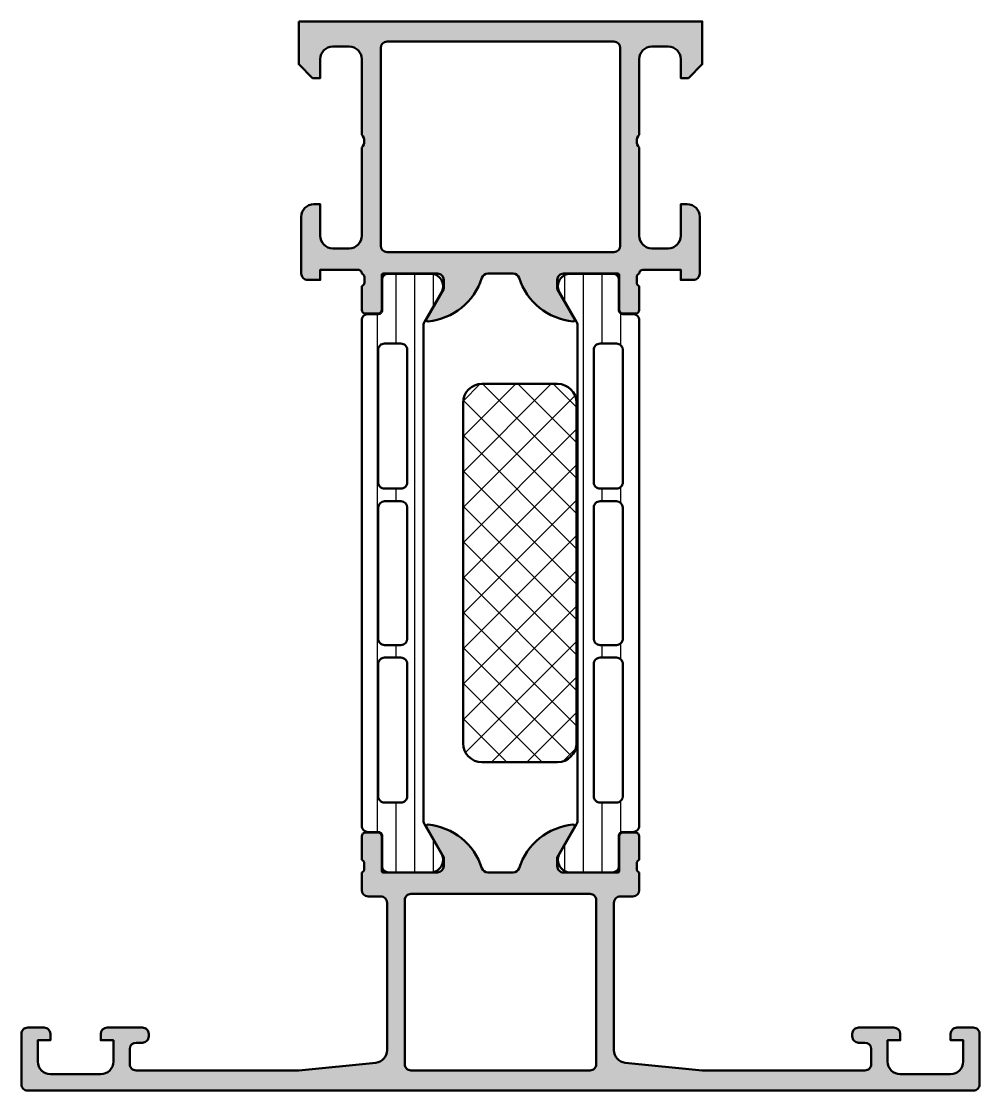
# Model space of a CAD drawing. Extents: x 0 to 76, y 0 to 84.8.
import ezdxf

# ---------------------------------------------------------------- set-up
doc = ezdxf.new("R2010")
doc.units = 0
for name, color, linetype, lineweight in [('0S-Alu contour', 7, 'Continuous', 50), ('0S-Alu hatch', 252, 'Continuous', 25), ('0S-Plastic contour', 254, 'Continuous', 50), ('0S-Plastic hatch', 253, 'Continuous', 25), ('0S-PT contour', 91, 'Continuous', 50), ('0S-PT hatch', 103, 'Continuous', 25)]:
    doc.layers.add(name, color=color, linetype=linetype, lineweight=lineweight)
pattern_1 = [(90, (0, 0), (-1.4859, 0), [])]

# ---------------------------------------------------------------- blocks, each defined once
blk = doc.blocks.new('346720__4422668B_39AB_4146_8BAF_F5D1CC1859E6_')
at = {"layer": '0S-Alu hatch'}
h = blk.add_hatch(color=256, dxfattribs=at)
edge = h.paths.add_edge_path()
edge.add_line((21.99997015381813, 84.8), (21.99997015381813, 81.39996800422595))
edge.add_line((21.99997015381813, 81.39996800422595), (23.09994573975565, 80.29999217986988))
edge.add_line((23.09994573975565, 80.29999217986988), (23.69992132569314, 80.29999217986988))
edge.add_line((23.69992132569314, 80.29999217986988), (23.69992132569314, 81.80045018196031))
edge.add_ellipse((24.70000772496869, 81.80035615260196), major_axis=(-1.00008640369593, 0), ratio=1, start_angle=270.00494988615924, end_angle=359.99461298015063, ccw=False)
edge.add_line((24.69992132569315, 82.8004425525658), (25.99997015381814, 82.8004425525658))
edge.add_ellipse((25.9999153451299, 81.80038774426662), major_axis=(-1.00005480980111, 0), ratio=1, start_angle=180.002703004082, end_angle=269.99685986559155, ccw=False)
edge.add_line((26.99997015381814, 81.80043492317321), (26.99997015381814, 75.79999599456714))
edge.add_ellipse((26.47513081349977, 75.29999599456714), major_axis=(-0.7248836686985138, 0), ratio=1, start_angle=136.388423263687, end_angle=223.611576736313, ccw=False)
edge.add_line((26.99997015381814, 74.79999599456714), (26.99997015381814, 67.79999694824146))
edge.add_ellipse((25.99991135608916, 67.80005574597044), major_axis=(-1.000058799457467, 0), ratio=1, start_angle=90.003368663642, end_angle=179.996631336242, ccw=False)
edge.add_line((25.99997015381814, 66.79999694824146), (24.69992132569314, 66.79999694824146))
edge.add_ellipse((24.70000879626208, 67.8000844188104), major_axis=(-1.000087474394158, 0), ratio=1, start_angle=0.005011256110094564, end_angle=89.99498874391873, ccw=False)
edge.add_line((23.69992132569314, 67.79999694824096), (23.69992132569314, 70.29999599456714))
edge.add_line((23.69992132569314, 70.29999599456714), (23.19992132569313, 70.29999599456714))
edge.add_arc((23.20000879626209, 69.2999085239982), 1.000087474394163, 90.00501125608243, 179.9949887438899)
edge.add_line((22.19992132569314, 69.29999599456762), (22.1999823608494, 64.79999694824146))
edge.add_arc((22.69995162022874, 64.79997383660447), 0.499969259913529, 179.9973514386468, 270.0035228322333)
edge.add_line((22.69998236084941, 64.30000457763597), (23.69998236084938, 64.29999694824147))
edge.add_line((23.69998236084938, 64.29999694824147), (23.69998236084938, 65.09999237060474))
edge.add_line((23.69998236084938, 65.09999237060474), (26.70034399415018, 65.09999237060474))
edge.add_ellipse((26.70034399415021, 64.79999966585629), major_axis=(-0.2999927047484476, 0), ratio=1, start_angle=180, end_angle=270.0000000000054, ccw=False)
edge.add_ellipse((26.92150025235561, 64.5324790738632), major_axis=(-0.2788950563274072, 0), ratio=1, start_angle=178.8354106259004, end_angle=253.5801235805062, ccw=False)
edge.add_line((27.20033769889862, 64.52681066586482), (27.20033769889862, 64.0732166658648))
edge.add_ellipse((26.92146960325546, 64.06755600638773), major_axis=(-0.2789255417371366, 0), ratio=1, start_angle=106.4245945553536, end_angle=181.1628700728897, ccw=False)
edge.add_line((27.00033669889862, 63.8000126658648), (27.00033669889863, 61.92000166585629))
edge.add_arc((27.30033669889863, 61.92000166585629), 0.3000000000000007, 180, 270)
edge.add_line((27.30033669889863, 61.62000166585629), (28.28031101794141, 61.62000166585629))
edge.add_arc((28.28031101794142, 61.92000166585629), 0.2999999999999971, 269.9999999999993, 360)
edge.add_line((28.58031101794141, 61.92000166585629), (28.58031101794141, 64.67999966585629))
edge.add_ellipse((28.70031101794151, 64.67999966585629), major_axis=(-0.1200000000001005, 0), ratio=1, start_angle=269.008246278658, end_angle=360, ccw=False)
edge.add_line((28.70238803835717, 64.7999816894524), (33.00034399415017, 64.7999816894524))
edge.add_ellipse((33.00034399415018, 64.29998168945241), major_axis=(-0.4999999999999858, 0), ratio=1, start_angle=180, end_angle=270.0000000000008, ccw=False)
edge.add_line((33.50034399415017, 64.2999816894524), (33.50034399415017, 63.59998168945239))
edge.add_line((33.50034399415017, 63.59998168945239), (32.11884853652781, 61.20716136642485))
edge.add_arc((32.23846377879847, 61.13810147410069), 0.1381197846482961, 149.9999999999977, 275.6225775507925)
edge.add_arc((31.76212075297637, 65.9765905513002), 5.000000000000002, 275.6225775507935, 342.25158364393)
edge.add_ellipse((37.00034399415014, 64.29998168945242), major_axis=(-0.4999999999999569, 0), ratio=1, start_angle=269.99999999999676, end_angle=342.2515836439315, ccw=False)
edge.add_line((37.00034399415017, 64.7999816894524), (39.00034399415017, 64.7999816894524))
edge.add_ellipse((39.00034399415013, 64.29998168945241), major_axis=(-0.4999999999999858, 0), ratio=1, start_angle=197.7484163560639, end_angle=269.9999999999951, ccw=False)
edge.add_arc((44.23856723532392, 65.9765905513002), 5.000000000000007, 197.7484163560706, 264.3774224492071)
edge.add_arc((43.76222420950186, 61.13810147410069), 0.1381197846483014, 264.3774224492111, 390.0000000000023)
edge.add_line((43.88183945177252, 61.20716136642485), (42.50034399415016, 63.5999816894524))
edge.add_line((42.50034399415016, 63.5999816894524), (42.50034399415016, 64.2999816894524))
edge.add_ellipse((43.00034399415016, 64.29998168945241), major_axis=(-0.4999999999999929, 0), ratio=1, start_angle=269.9999999999992, end_angle=360, ccw=False)
edge.add_line((43.00034399415017, 64.7999816894524), (47.29829994994317, 64.7999816894524))
edge.add_ellipse((47.30037697035884, 64.67999966585629), major_axis=(-0.1200000000001009, 0), ratio=1, start_angle=180, end_angle=270.9917537213454, ccw=False)
edge.add_line((47.42037697035893, 64.67999966585629), (47.42037697035892, 61.92000166585629))
edge.add_arc((47.72037697035893, 61.92000166585629), 0.2999999999999971, 180, 270)
edge.add_line((47.72037697035893, 61.62000166585629), (48.70035128940172, 61.62000166585629))
edge.add_arc((48.70035128940172, 61.92000166585629), 0.2999999999999971, 270, 360)
edge.add_line((49.00035128940172, 61.92000166585629), (49.00035128940172, 63.8000126658648))
edge.add_ellipse((49.07921838504488, 64.06755600638776), major_axis=(-0.2789255417371648, 0), ratio=1, start_angle=-1.1628700728833792, end_angle=73.57540544464592, ccw=False)
edge.add_line((48.80035028940171, 64.0732166658648), (48.80035028940172, 64.5268106658648))
edge.add_ellipse((49.07918773594467, 64.53247907386319), major_axis=(-0.2788950563273386, 0), ratio=1, start_angle=-73.58012358051269, end_angle=1.1645893741003874, ccw=False)
edge.add_ellipse((49.30034399415019, 64.79999966585622), major_axis=(-0.2999927047485116, 0), ratio=1, start_angle=270.0000000000041, end_angle=360, ccw=False)
edge.add_line((49.30034399415017, 65.09999237060474), (52.29998774910928, 65.09999237060474))
edge.add_line((52.29998774910928, 65.09999237060474), (52.29998774910928, 64.29999694824146))
edge.add_line((52.29998774910928, 64.29999694824146), (53.29998780871392, 64.30000457763599))
edge.add_arc((53.30001853235962, 64.7999738386792), 0.4999692619872125, 269.9964791130871, 360.0026483238301)
edge.add_line((53.79998779381276, 64.79999694824247), (53.80004882896901, 69.29999599456714))
edge.add_arc((52.79996136181542, 69.29990852740964), 1.000087470978506, 0.0050110606829167, 89.9949915006661)
edge.add_line((52.80004878426552, 70.29999599456714), (52.30004878426552, 70.29999599456714))
edge.add_line((52.30004878426552, 70.29999599456714), (52.30004878426552, 67.79999694824146))
edge.add_ellipse((51.29996131369658, 67.8000844188104), major_axis=(-1.000087474394165, 0), ratio=1, start_angle=90.00501125608218, end_angle=179.99498874389, ccw=False)
edge.add_line((51.30004878426553, 66.79999694824146), (50.0000001945591, 66.79999694824146))
edge.add_ellipse((50.00005899228808, 67.80005574597044), major_axis=(-1.000058799457467, 0), ratio=1, start_angle=0.0033686637580103707, end_angle=89.9966313363584, ccw=False)
edge.add_line((49.0000001945591, 67.79999694823942), (49.00000019455911, 74.79999599456714))
edge.add_ellipse((49.52483953487746, 75.29999599456714), major_axis=(-0.7248836686985038, 0), ratio=1, start_angle=-43.61157673631379, end_angle=43.61157673631379, ccw=False)
edge.add_line((49.00000019455911, 75.79999599456714), (49.00000019455911, 81.80043492317127))
edge.add_ellipse((50.00005500324735, 81.80038774426662), major_axis=(-1.000054809801103, 0), ratio=1, start_angle=270.0031401344082, end_angle=359.997296995918, ccw=False)
edge.add_line((50.0000001945591, 82.8004425525658), (51.30004878426553, 82.8004425525658))
edge.add_ellipse((51.29996238498996, 81.80035615260196), major_axis=(-1.000086403695928, 0), ratio=1, start_angle=180.0053870199847, end_angle=269.99505011383974, ccw=False)
edge.add_line((52.30004878426552, 81.80045018196121), (52.30004878426552, 80.29999217986988))
edge.add_line((52.30004878426552, 80.29999217986988), (52.90002437020302, 80.29999217986988))
edge.add_line((52.90002437020302, 80.29999217986988), (54, 81.39996800422595))
edge.add_line((54, 81.39996800422595), (54, 84.8))
edge.add_line((54, 84.8), (21.99997015381813, 84.8))
edge = h.paths.add_edge_path()
edge.add_ellipse((28.99998815347482, 82.69999120329975), major_axis=(-0.500002740875127, 0), ratio=1, start_angle=270.00031407857136, end_angle=359.99968592151924, ccw=False)
edge.add_line((28.9999854126072, 83.19999394416736), (46.99998493577004, 83.19999394416737))
edge.add_ellipse((46.99998219490243, 82.69999120329975), major_axis=(-0.5000027408751199, 0), ratio=1, start_angle=180.0003140784808, end_angle=269.99968592142943, ccw=False)
edge.add_line((47.49998493577004, 82.69999394416736), (47.49998493577004, 66.99999389648443))
edge.add_ellipse((46.99998219490243, 66.99999663735124), major_axis=(-0.5000027408751199, 0), ratio=1, start_angle=90.00031407857063, end_angle=179.9996859215194, ccw=False)
edge.add_line((46.99998493577004, 66.49999389648364), (28.9999854126072, 66.49999389648364))
edge.add_ellipse((28.99998815347482, 66.99999663735126), major_axis=(-0.500002740875127, 0), ratio=1, start_angle=0.00031407848081244083, end_angle=89.9996859214279, ccw=False)
edge.add_line((28.4999854126072, 66.99999389648364), (28.4999854126072, 82.69999394416656))
at = {"layer": '0S-Alu contour', "color": 7}
for points in [[(21.99997015381813, 84.8), (21.99997015381813, 81.39996800422595), (23.09994573975565, 80.29999217986988), (23.69992132569314, 80.29999217986988), (23.69992132569314, 81.80045018196031)], [(52.30004878426552, 81.80045018196121), (52.30004878426552, 80.29999217986988), (52.90002437020302, 80.29999217986988), (54, 81.39996800422595), (54, 84.8), (21.99997015381813, 84.8)], [(28.9999854126072, 83.19999394416736), (46.99998493577004, 83.19999394416737)], [(24.69992132569315, 82.8004425525658), (25.99997015381814, 82.8004425525658)], [(28.4999854126072, 66.99999389648364), (28.4999854126072, 82.69999394416656)], [(47.49998493577004, 82.69999394416736), (47.49998493577004, 66.99999389648443)], [(50.0000001945591, 82.8004425525658), (51.30004878426553, 82.8004425525658)], [(26.99997015381814, 81.80043492317321), (26.99997015381814, 75.79999599456714)], [(49.00000019455911, 75.79999599456714), (49.00000019455911, 81.80043492317127)], [(26.99997015381814, 74.79999599456714), (26.99997015381814, 67.79999694824146)], [(49.0000001945591, 67.79999694823942), (49.00000019455911, 74.79999599456714)], [(23.69992132569314, 67.79999694824096), (23.69992132569314, 70.29999599456714), (23.19992132569313, 70.29999599456714)], [(52.80004878426552, 70.29999599456714), (52.30004878426552, 70.29999599456714), (52.30004878426552, 67.79999694824146)], [(22.19992132569314, 69.29999599456762), (22.1999823608494, 64.79999694824146)], [(53.79998779381276, 64.79999694824247), (53.80004882896901, 69.29999599456714)], [(25.99997015381814, 66.79999694824146), (24.69992132569314, 66.79999694824146)], [(46.99998493577004, 66.49999389648364), (28.9999854126072, 66.49999389648364)], [(51.30004878426553, 66.79999694824146), (50.0000001945591, 66.79999694824146)], [(22.69998236084941, 64.30000457763597), (23.69998236084938, 64.29999694824147), (23.69998236084938, 65.09999237060474), (26.70034399415018, 65.09999237060474)], [(27.20033769889862, 64.52681066586482), (27.20033769889862, 64.0732166658648)], [(28.58031101794141, 61.92000166585629), (28.58031101794141, 64.67999966585629)], [(28.70238803835717, 64.7999816894524), (33.00034399415017, 64.7999816894524)], [(37.00034399415017, 64.7999816894524), (39.00034399415017, 64.7999816894524)], [(43.00034399415017, 64.7999816894524), (47.29829994994317, 64.7999816894524)], [(47.42037697035893, 64.67999966585629), (47.42037697035892, 61.92000166585629)], [(48.80035028940171, 64.0732166658648), (48.80035028940172, 64.5268106658648)], [(49.30034399415017, 65.09999237060474), (52.29998774910928, 65.09999237060474), (52.29998774910928, 64.29999694824146), (53.29998780871392, 64.30000457763599)], [(27.00033669889862, 63.8000126658648), (27.00033669889863, 61.92000166585629)], [(33.50034399415017, 64.2999816894524), (33.50034399415017, 63.59998168945239), (32.11884853652781, 61.20716136642485)], [(43.88183945177252, 61.20716136642485), (42.50034399415016, 63.5999816894524), (42.50034399415016, 64.2999816894524)], [(49.00035128940172, 61.92000166585629), (49.00035128940172, 63.8000126658648)], [(27.30033669889863, 61.62000166585629), (28.28031101794141, 61.62000166585629)], [(47.72037697035893, 61.62000166585629), (48.70035128940172, 61.62000166585629)]]:
    blk.add_lwpolyline(points, dxfattribs=at)
at = {"layer": '0S-Alu contour', "color": 7, "extrusion": (0, 0, -1)}
for centre, radius, start, end in [((-28.99998815347482, 82.69999120329975), 0.500002740875127, 0.0003140784807261, 89.99968592142865), ((-46.99998219490243, 82.69999120329975), 0.5000027408751199, 90.00031407857054, 179.9996859215192), ((-24.70000772496869, 81.80035615260196), 1.00008640369593, 0.0053870198493499, 89.99505011384076), ((-25.9999153451299, 81.80038774426662), 1.00005480980111, 90.00314013440845, 179.997296995918), ((-50.00005500324735, 81.80038774426662), 1.000054809801103, 0.0027030040819815, 89.99685986559176), ((-51.29996238498996, 81.80035615260196), 1.000086403695928, 90.00494988616028, 179.9946129800153), ((-26.47513081349977, 75.29999599456714), 0.7248836686985141, 136.388423263687, 223.6115767363131), ((-49.52483953487746, 75.29999599456714), 0.7248836686985038, 316.3884232636862, 43.61157673631377), ((-24.70000879626208, 67.8000844188104), 1.000087474394158, 270.0050112560814, 359.9949887438899), ((-25.99991135608916, 67.80005574597044), 1.000058799457467, 180.003368663758, 269.996631336358), ((-28.99998815347482, 66.99999663735126), 0.500002740875127, 270.0003140785721, 359.9996859215192), ((-46.99998219490243, 66.99999663735124), 0.5000027408751199, 180.0003140784807, 269.9996859214294), ((-50.00005899228808, 67.80005574597044), 1.000058799457467, 270.0033686636416, 359.996631336242), ((-51.29996131369658, 67.8000844188104), 1.000087474394165, 180.0050112561101, 269.9949887439178), ((-26.70034399415021, 64.79999966585629), 0.2999927047484476, 89.99999999999459, 180), ((-26.92150025235561, 64.5324790738632), 0.2788950563274072, 106.4198764194938, 181.1645893740997), ((-28.70031101794151, 64.67999966585629), 0.1200000000001005, 0, 90.99175372134201), ((-33.00034399415018, 64.29998168945241), 0.4999999999999858, 89.9999999999992, 180), ((-37.00034399415014, 64.29998168945242), 0.4999999999999569, 17.74841635606847, 90.00000000000325), ((-39.00034399415013, 64.29998168945241), 0.4999999999999858, 90.00000000000487, 162.2515836439361), ((-43.00034399415016, 64.29998168945241), 0.4999999999999929, 0, 90.00000000000081), ((-47.30037697035884, 64.67999966585629), 0.1200000000001009, 89.00824627865461, 180), ((-49.07918773594467, 64.53247907386319), 0.2788950563273386, 358.8354106258996, 73.5801235805127), ((-49.30034399415019, 64.79999966585622), 0.2999927047485116, 0, 89.99999999999594), ((-26.92146960325546, 64.06755600638773), 0.2789255417371366, 178.8371299271103, 253.5754054446464), ((-49.07921838504488, 64.06755600638776), 0.2789255417371648, 286.4245945553541, 1.162870072883403)]:
    blk.add_arc(centre, radius, start, end, dxfattribs=at)
at = {"layer": '0S-Alu contour', "color": 7}
for centre, radius, start, end in [((23.20000879626209, 69.2999085239982), 1.000087474394163, 90.00501125608243, 179.9949887438899), ((52.79996136181542, 69.29990852740964), 1.000087470978506, 0.0050110606829167, 89.9949915006661), ((22.69995162022874, 64.79997383660447), 0.499969259913529, 179.9973514386468, 270.0035228322333), ((31.76212075297637, 65.9765905513002), 5.000000000000002, 275.6225775507935, 342.25158364393), ((44.23856723532392, 65.9765905513002), 5.000000000000007, 197.7484163560706, 264.3774224492071), ((53.30001853235962, 64.7999738386792), 0.4999692619872125, 269.9964791130871, 0.0026483238301195), ((27.30033669889863, 61.92000166585629), 0.3000000000000007, 180, 270), ((28.28031101794142, 61.92000166585629), 0.2999999999999971, 269.9999999999993, 0), ((47.72037697035893, 61.92000166585629), 0.2999999999999971, 180, 270), ((48.70035128940172, 61.92000166585629), 0.2999999999999971, 270, 0), ((32.23846377879847, 61.13810147410069), 0.1381197846482961, 149.9999999999977, 275.6225775507925), ((43.76222420950186, 61.13810147410069), 0.1381197846483014, 264.3774224492111, 30.00000000000228)]:
    blk.add_arc(centre, radius, start, end, dxfattribs=at)
blk = doc.blocks.new('284043__C28362EA_06DC_44C6_A4C4_F25990071336___A6CBD9E6_60FF_4466_8C87_4C7760995393_')
at = {"layer": '0S-Plastic hatch'}
h = blk.add_hatch(dxfattribs=at)
h.set_pattern_fill('ANSI31', color=256, scale=0.4680000000000001, angle=45, style=0)
h.set_pattern_definition(pattern_1)
edge = h.paths.add_edge_path()
edge.add_line((26.99888731070525, 61.08986397733502), (27, 21.00985959201421))
edge.add_arc((27.49999732085985, 21.00987502339851), 0.4999973210979823, 180.001768315893, 270.0023822799112)
edge.add_line((27.50001811006254, 20.50987770273273), (28.31034944287745, 20.50990632915092))
edge.add_ellipse((28.31036030911176, 20.20990632934771), major_axis=(-0.3000000000000041, 0), ratio=1, start_angle=180.0020752978986, end_angle=270.00207529788406, ccw=False)
edge.add_line((28.61036030891497, 20.2099171955821), (28.61011528833415, 17.80991880219655))
edge.add_arc((29.11011126554038, 17.80993427281631), 0.4999959774455781, 180.0017728167248, 270.0023777790721)
edge.add_line((29.11013201541029, 17.30993829580129), (32.58667351121613, 17.31006494326537))
edge.add_arc((32.44432701033435, 18.29987786273608), 0.99999607092448, 278.1836833497857, 392.7290913977266)
edge.add_line((33.28556007655461, 18.84054325848661), (31.9670076470982, 21.12415234773598))
edge.add_ellipse((32.40001130835028, 21.37416800593038), major_axis=(-0.5000000000000807, 0), ratio=1, start_angle=0.0021352027151237962, end_angle=30.002071897229428, ccw=False)
edge.add_line((31.90001130869739, 21.37414937277159), (31.89892499626632, 60.72592916200743))
edge.add_ellipse((32.39892499595703, 60.72594674962925), major_axis=(-0.5000000000000324, 0), ratio=1, start_angle=-29.997921301461417, end_angle=0.002015393048509395, ccw=False)
edge.add_line((31.96590322431634, 60.97593103970604), (33.28429022210339, 63.25963564096112))
edge.add_arc((32.4430179914446, 63.8002400950556), 0.999996070924482, 327.2750591980466, 441.8204672459869)
edge.add_line((32.58529278835882, 64.79006332373201), (29.10875129255297, 64.78993667626791))
edge.add_arc((29.10876676317272, 64.2899406990617), 0.4999959774455604, 90.00177281669951, 180.0023777790715)
edge.add_line((28.60877078615772, 64.28991994919178), (28.60918966637052, 61.88992157985331))
edge.add_ellipse((28.30918966656732, 61.88991071361898), major_axis=(-0.2999999999999899, 0), ratio=1, start_angle=90.00207529788412, end_angle=180.0020752978986, ccw=False)
edge.add_line((28.30920053280163, 61.58991071381578), (27.49886919998673, 61.58988208739758))
edge.add_arc((27.49888463137103, 61.08988476653774), 0.4999973210979694, 90.00176831586008, 180.0023822800018)
edge = h.paths.add_edge_path()
edge.add_line((28.29946205385693, 48.24110931909853), (28.29946205385693, 58.74862950800872))
edge.add_ellipse((28.79944679506786, 58.74862950801391), major_axis=(-0.4999847412109306, 0), ratio=1, start_angle=269.9999999999992, end_angle=360, ccw=False)
edge.add_line((28.79944679506787, 59.24861424922484), (30.09945747622021, 59.24861424922484))
edge.add_ellipse((30.09945747622022, 58.74859899043578), major_axis=(-0.5000152587890554, 0), ratio=1, start_angle=180, end_angle=270.0000000000008, ccw=False)
edge.add_line((30.59947273500928, 58.74859899043059), (30.59947273500927, 48.24110931910606))
edge.add_ellipse((30.09947637436595, 48.24110567974699), major_axis=(-0.4999963606565682, 0), ratio=1, start_angle=89.9995829574089, end_angle=180.0004170428646, ccw=False)
edge.add_line((30.09947273500927, 47.74110931910366), (28.79947862874136, 47.74110931910366))
edge.add_ellipse((28.79946205594455, 48.24110932091663), major_axis=(-0.5000000020876216, 0), ratio=1, start_angle=0, end_angle=90.00189910261582, ccw=False)
edge = h.paths.add_edge_path()
edge.add_line((28.29946205385692, 35.84110321558278), (28.29946205385693, 46.24110931909847))
edge.add_ellipse((28.79946205385693, 46.24110931910367), major_axis=(-0.5, 0), ratio=1, start_angle=270, end_angle=360, ccw=False)
edge.add_line((28.79946205385693, 46.74110931910367), (30.09947273500929, 46.74110931910367))
edge.add_ellipse((30.09947273500928, 46.24110931910368), major_axis=(-0.4999999999999894, 0), ratio=1, start_angle=180, end_angle=269.9999999999996, ccw=False)
edge.add_line((30.59947273500927, 46.24110931909848), (30.59947273500927, 35.84110321558801))
edge.add_ellipse((30.09947273500926, 35.84110321558801), major_axis=(-0.5000000000000142, 0), ratio=1, start_angle=90.000000001192, end_angle=180, ccw=False)
edge.add_line((30.09947273501966, 35.34110321558799), (28.79946205386733, 35.34110321558799))
edge.add_ellipse((28.79946205385691, 35.84110321558799), major_axis=(-0.5, 0), ratio=1, start_angle=0, end_angle=90.00000000119371, ccw=False)
edge = h.paths.add_edge_path()
edge.add_line((28.29946205384654, 23.35110931979698), (28.29946205384654, 33.84110321628124))
edge.add_ellipse((28.79946205600385, 33.84110321440379), major_axis=(-0.5000000021573073, 0), ratio=1, start_angle=269.9981009105044, end_angle=360, ccw=False)
edge.add_line((28.79947862868616, 34.34110321628644), (30.0994727349989, 34.34110321628646))
edge.add_ellipse((30.09947637435562, 33.84110685564319), major_axis=(-0.4999963606565109, 0), ratio=1, start_angle=179.9995829571355, end_angle=270.0004170425959, ccw=False)
edge.add_line((30.59947273499889, 33.84110321628643), (30.59947273499889, 23.35110931980457))
edge.add_ellipse((30.09947637435551, 23.3511056804455), major_axis=(-0.4999963606566215, 0), ratio=1, start_angle=89.9995829574151, end_angle=180.0004170428646, ccw=False)
edge.add_line((30.09947273499888, 22.85110931980213), (28.79947862873098, 22.85110931980213))
edge.add_ellipse((28.79946205593416, 23.3511093216151), major_axis=(-0.5000000020876207, 0), ratio=1, start_angle=0, end_angle=90.00189910261747, ccw=False)
at = {"layer": '0S-Alu contour', "color": 7}
for points in [[(28.29946205385693, 48.24110931909853), (28.29946205385693, 58.74862950800872)], [(28.79944679506787, 59.24861424922484), (30.09945747622021, 59.24861424922484)], [(30.59947273500928, 58.74859899043059), (30.59947273500927, 48.24110931910606)], [(30.09947273500927, 47.74110931910366), (28.79947862874136, 47.74110931910366)], [(28.79946205385693, 46.74110931910367), (30.09947273500929, 46.74110931910367)], [(28.29946205385692, 35.84110321558278), (28.29946205385693, 46.24110931909847)], [(30.59947273500927, 46.24110931909848), (30.59947273500927, 35.84110321558801)], [(30.09947273501966, 35.34110321558799), (28.79946205386733, 35.34110321558799)], [(28.79947862868616, 34.34110321628644), (30.0994727349989, 34.34110321628646)], [(28.29946205384654, 23.35110931979698), (28.29946205384654, 33.84110321628124)], [(30.59947273499889, 33.84110321628643), (30.59947273499889, 23.35110931980457)], [(30.09947273499888, 22.85110931980213), (28.79947862873098, 22.85110931980213)]]:
    blk.add_lwpolyline(points, dxfattribs=at)
at = {"layer": '0S-Alu contour', "color": 7, "extrusion": (0, 0, -1)}
for centre, radius, start, end in [((-28.79944679506786, 58.74862950801391), 0.4999847412109306, 0, 90.00000000000081), ((-30.09945747622022, 58.74859899043578), 0.5000152587890554, 89.9999999999992, 180), ((-28.79946205594455, 48.24110932091663), 0.5000000020876216, 269.9981008973842, 0), ((-30.09947637436595, 48.24110567974699), 0.4999963606565682, 179.9995829571354, 270.0004170425911), ((-28.79946205385693, 46.24110931910367), 0.5, 0, 90), ((-30.09947273500928, 46.24110931910368), 0.4999999999999894, 90.0000000000004, 180), ((-28.79946205385691, 35.84110321558799), 0.5, 269.9999999988063, 0), ((-30.09947273500926, 35.84110321558801), 0.5000000000000142, 180, 269.999999998808), ((-28.79946205600385, 33.84110321440379), 0.5000000021573073, 0, 90.00189908949562), ((-30.09947637435562, 33.84110685564319), 0.4999963606565109, 89.99958295740409, 180.0004170428646), ((-28.79946205593416, 23.3511093216151), 0.5000000020876207, 269.9981008973825, 0), ((-30.09947637435551, 23.3511056804455), 0.4999963606566215, 179.9995829571354, 270.0004170425849)]:
    blk.add_arc(centre, radius, start, end, dxfattribs=at)
at = {"layer": '0S-Plastic contour', "color": 7}
for points in [[(32.58529278835882, 64.79006332373201), (29.10875129255297, 64.78993667626791)], [(28.60877078615772, 64.28991994919178), (28.60918966637052, 61.88992157985331)], [(31.96590322431634, 60.97593103970604), (33.28429022210339, 63.25963564096112)], [(26.99888731070525, 61.08986397733502), (27, 21.00985959201421)], [(28.30920053280163, 61.58991071381578), (27.49886919998673, 61.58988208739758)], [(31.90001130869739, 21.37414937277159), (31.89892499626632, 60.72592916200743)], [(27.50001811006254, 20.50987770273273), (28.31034944287745, 20.50990632915092)], [(33.28556007655461, 18.84054325848661), (31.9670076470982, 21.12415234773598)], [(28.61036030891497, 20.2099171955821), (28.61011528833415, 17.80991880219655)], [(29.11013201541029, 17.30993829580129), (32.58667351121613, 17.31006494326537)]]:
    blk.add_lwpolyline(points, dxfattribs=at)
for centre, radius, start, end in [((29.10876676317272, 64.2899406990617), 0.4999959774455604, 90.00177281669951, 180.0023777790715), ((32.4430179914446, 63.8002400950556), 0.999996070924482, 327.2750591980466, 81.82046724598695), ((27.49888463137103, 61.08988476653774), 0.4999973210979694, 90.00176831586008, 180.0023822800018), ((27.49999732085985, 21.00987502339851), 0.4999973210979823, 180.001768315893, 270.0023822799112), ((32.44432701033435, 18.29987786273608), 0.99999607092448, 278.1836833497857, 32.72909139772663), ((29.11011126554038, 17.80993427281631), 0.4999959774455781, 180.0017728167248, 270.0023777790721)]:
    blk.add_arc(centre, radius, start, end, dxfattribs=at)
at = {"layer": '0S-Plastic contour', "color": 7, "extrusion": (0, 0, -1)}
for centre, radius, start, end in [((-28.30918966656732, 61.88991071361898), 0.2999999999999899, 179.9979247021014, 269.9979247021159), ((-32.39892499595703, 60.72594674962925), 0.5000000000000324, 359.9979846069515, 29.99792130146136), ((-32.40001130835028, 21.37416800593038), 0.5000000000000807, 329.9979281027706, 359.9978647972849), ((-28.31036030911176, 20.20990632934771), 0.3000000000000041, 89.99792470211591, 179.9979247021014)]:
    blk.add_arc(centre, radius, start, end, dxfattribs=at)
blk = doc.blocks.new('284043__C3A921E4_3674_4649_A752_D5283570AB9F___AE68AA11_C96F_4579_82CE_74C4E5304257_')
at = {"layer": '0S-Plastic hatch'}
h = blk.add_hatch(dxfattribs=at)
h.set_pattern_fill('ANSI31', color=256, scale=0.4680000000000001, angle=45, style=0)
h.set_pattern_definition(pattern_1)
edge = h.paths.add_edge_path()
edge.add_line((49.00111268929475, 61.08986397733502), (49.00000000000001, 21.00985959201421))
edge.add_ellipse((48.50000267914015, 21.00987502339852), major_axis=(-0.4999973210979907, 0), ratio=1, start_angle=89.99761772008958, end_angle=179.998231684107, ccw=False)
edge.add_line((48.49998188993747, 20.50987770273273), (47.68965055712256, 20.50990632915092))
edge.add_arc((47.68963969088823, 20.20990632934774), 0.2999999999999899, 89.99792470211251, 179.9979247021014)
edge.add_line((47.38963969108503, 20.20991719558212), (47.38988471166585, 17.80991880219655))
edge.add_ellipse((46.88988873445964, 17.80993427281628), major_axis=(-0.4999959774455533, 0), ratio=1, start_angle=89.99762222092471, end_angle=179.9982271832753, ccw=False)
edge.add_line((46.88986798458971, 17.30993829580129), (43.41332648878387, 17.31006494326537))
edge.add_ellipse((43.55567298966565, 18.29987786273607), major_axis=(-0.999996070924476, 0), ratio=1, start_angle=-32.729091397726904, end_angle=81.81631665021467, ccw=False)
edge.add_line((42.71443992344541, 18.8405432584866), (44.0329923529018, 21.12415234773598))
edge.add_arc((43.59998869176433, 21.37416800589589), 0.499999999940903, 329.9979280996269, 359.9978648012108)
edge.add_line((44.09998869135804, 21.37414937277136), (44.10107500373369, 60.72592916200743))
edge.add_arc((43.60107500407229, 60.72594674963539), 0.4999999999851931, 359.997984606409, 389.9979213025304)
edge.add_line((44.03409677569546, 60.97593103971284), (42.71570977789662, 63.25963564096112))
edge.add_ellipse((43.55698200855538, 63.80024009505561), major_axis=(-0.9999960709244716, 0), ratio=1, start_angle=-81.82046724598803, end_angle=32.7249408019548, ccw=False)
edge.add_line((43.41470721164119, 64.79006332373201), (46.89124870744704, 64.78993667626791))
edge.add_ellipse((46.89123323682728, 64.28994069906173), major_axis=(-0.499995977445539, 0), ratio=1, start_angle=179.9976222209286, end_angle=269.99822718330086, ccw=False)
edge.add_line((47.39122921384227, 64.28991994919181), (47.39081033362949, 61.88992157985331))
edge.add_arc((47.69081033343277, 61.88991071361902), 0.3000000000000325, 179.9979247021014, 269.9979247021003)
edge.add_line((47.69079946719838, 61.58991071381578), (48.50113080001328, 61.58988208739758))
edge.add_ellipse((48.50111536862894, 61.0898847665377), major_axis=(-0.499997321098005, 0), ratio=1, start_angle=179.9976177199983, end_angle=269.9982316841358, ccw=False)
edge = h.paths.add_edge_path()
edge.add_line((45.40052726499073, 58.74859899043059), (45.40052726499073, 48.24110931910367))
edge.add_arc((45.90052362563401, 48.24110567974697), 0.4999963606565464, 179.9995829571354, 270.0004170425959)
edge.add_line((45.90052726499073, 47.74110931910366), (47.20052137125865, 47.74110931910366))
edge.add_arc((47.20053794405548, 48.2411093209166), 0.5000000020875959, 269.9981008973813, 360)
edge.add_line((47.70053794614308, 48.2411093209166), (47.70053794614308, 58.74862950800872))
edge.add_arc((47.20055320493217, 58.74862950801393), 0.4999847412109162, 0, 90.00000000000325)
edge.add_line((47.20055320493214, 59.24861424922484), (45.9005425237798, 59.24861424922484))
edge.add_arc((45.90054252377974, 58.74859899043583), 0.5000152587890128, 89.99999999999429, 180)
edge = h.paths.add_edge_path()
edge.add_line((45.40052726499073, 46.24110931909848), (45.40052726499073, 35.84110321558279))
edge.add_arc((45.90052726499073, 35.84110321558799), 0.5, 180, 269.9999999988104)
edge.add_line((45.90052726498035, 35.34110321558799), (47.20053794613267, 35.34110321558799))
edge.add_arc((47.20053794614308, 35.84110321558801), 0.5000000000000071, 269.9999999988071, 360)
edge.add_line((47.70053794614309, 35.84110321558801), (47.70053794614308, 46.24110931909847))
edge.add_arc((47.20053794614304, 46.24110931910365), 0.5000000000000142, 0, 89.99999999999511)
edge.add_line((47.20053794614307, 46.74110931910367), (45.90052726499072, 46.74110931910367))
edge.add_arc((45.90052726499071, 46.2411093191037), 0.4999999999999787, 89.9999999999992, 180)
edge = h.paths.add_edge_path()
edge.add_line((45.40052726500112, 33.84110321628642), (45.40052726500112, 23.35110931980213))
edge.add_arc((45.90052362564449, 23.3511056804455), 0.4999963606566175, 179.9995829571354, 270.0004170425854)
edge.add_line((45.90052726500112, 22.85110931980212), (47.20052137126902, 22.85110931980213))
edge.add_arc((47.20053794406585, 23.35110932161509), 0.5000000020876172, 269.9981008973821, 360)
edge.add_line((47.70053794615346, 23.35110932161509), (47.70053794615346, 33.84110321628123))
edge.add_arc((47.20053794399617, 33.8411032144038), 0.5000000021573007, 0, 90.00189908949723)
edge.add_line((47.20052137131385, 34.34110321628644), (45.9005272650011, 34.34110321628645))
edge.add_arc((45.90052362564443, 33.84110685564313), 0.4999963606565535, 89.99958295740896, 180.0004170428646)
at = {"layer": '0S-Alu contour', "color": 7}
for points in [[(45.40052726499073, 58.74859899043059), (45.40052726499073, 48.24110931910367)], [(47.20055320493214, 59.24861424922484), (45.9005425237798, 59.24861424922484)], [(47.70053794614308, 48.2411093209166), (47.70053794614308, 58.74862950800872)], [(45.90052726499073, 47.74110931910366), (47.20052137125865, 47.74110931910366)], [(47.20053794614307, 46.74110931910367), (45.90052726499072, 46.74110931910367)], [(45.40052726499073, 46.24110931909848), (45.40052726499073, 35.84110321558279)], [(47.70053794614309, 35.84110321558801), (47.70053794614308, 46.24110931909847)], [(45.90052726498035, 35.34110321558799), (47.20053794613267, 35.34110321558799)], [(47.20052137131385, 34.34110321628644), (45.9005272650011, 34.34110321628645)], [(45.40052726500112, 33.84110321628642), (45.40052726500112, 23.35110931980213)], [(47.70053794615346, 23.35110932161509), (47.70053794615346, 33.84110321628123)], [(45.90052726500112, 22.85110931980212), (47.20052137126902, 22.85110931980213)]]:
    blk.add_lwpolyline(points, dxfattribs=at)
for centre, radius, start, end in [((45.90054252377974, 58.74859899043583), 0.5000152587890128, 89.99999999999429, 180), ((47.20055320493217, 58.74862950801393), 0.4999847412109162, 0, 90.00000000000325), ((45.90052362563401, 48.24110567974697), 0.4999963606565464, 179.9995829571354, 270.0004170425959), ((47.20053794405548, 48.2411093209166), 0.5000000020875959, 269.9981008973813, 0), ((45.90052726499071, 46.2411093191037), 0.4999999999999787, 89.9999999999992, 180), ((47.20053794614304, 46.24110931910365), 0.5000000000000142, 0, 89.99999999999511), ((45.90052726499073, 35.84110321558799), 0.5, 180, 269.9999999988104), ((47.20053794614308, 35.84110321558801), 0.5000000000000071, 269.9999999988071, 0), ((45.90052362564443, 33.84110685564313), 0.4999963606565535, 89.99958295740896, 180.0004170428646), ((47.20053794399617, 33.8411032144038), 0.5000000021573007, 0, 90.00189908949723), ((45.90052362564449, 23.3511056804455), 0.4999963606566175, 179.9995829571354, 270.0004170425854), ((47.20053794406585, 23.35110932161509), 0.5000000020876172, 269.9981008973821, 0)]:
    blk.add_arc(centre, radius, start, end, dxfattribs=at)
at = {"layer": '0S-Plastic contour', "color": 7}
for points in [[(43.41470721164119, 64.79006332373201), (46.89124870744704, 64.78993667626791)], [(47.39122921384227, 64.28991994919181), (47.39081033362949, 61.88992157985331)], [(44.03409677569546, 60.97593103971284), (42.71570977789662, 63.25963564096112)], [(47.69079946719838, 61.58991071381578), (48.50113080001328, 61.58988208739758)], [(49.00111268929475, 61.08986397733502), (49.00000000000001, 21.00985959201421)], [(44.09998869135804, 21.37414937277136), (44.10107500373369, 60.72592916200743)], [(42.71443992344541, 18.8405432584866), (44.0329923529018, 21.12415234773598)], [(48.49998188993747, 20.50987770273273), (47.68965055712256, 20.50990632915092)], [(47.38963969108503, 20.20991719558212), (47.38988471166585, 17.80991880219655)], [(46.88986798458971, 17.30993829580129), (43.41332648878387, 17.31006494326537)]]:
    blk.add_lwpolyline(points, dxfattribs=at)
at = {"layer": '0S-Plastic contour', "color": 7, "extrusion": (0, 0, -1)}
for centre, radius, start, end in [((-43.55698200855538, 63.80024009505561), 0.9999960709244716, 327.2750591980452, 81.82046724598803), ((-46.89123323682728, 64.28994069906173), 0.499995977445539, 90.00177281669913, 180.0023777790715), ((-48.50111536862894, 61.0898847665377), 0.499997321098005, 90.00176831586415, 180.0023822800018), ((-48.50000267914015, 21.00987502339852), 0.4999973210979907, 180.001768315893, 270.0023822799104), ((-43.55567298966565, 18.29987786273607), 0.999996070924476, 278.1836833497854, 32.72909139772687), ((-46.88988873445964, 17.80993427281628), 0.4999959774455533, 180.0017728167248, 270.0023777790753)]:
    blk.add_arc(centre, radius, start, end, dxfattribs=at)
at = {"layer": '0S-Plastic contour', "color": 7}
for centre, radius, start, end in [((47.69081033343277, 61.88991071361902), 0.3000000000000325, 179.9979247021014, 269.9979247021003), ((43.60107500407229, 60.72594674963539), 0.4999999999851931, 359.997984606409, 29.99792130253041), ((43.59998869176433, 21.37416800589589), 0.499999999940903, 329.9979280996269, 359.9978648012108), ((47.68963969088823, 20.20990632934774), 0.2999999999999899, 89.99792470211251, 179.9979247021014)]:
    blk.add_arc(centre, radius, start, end, dxfattribs=at)
blk = doc.blocks.new('382540__0D63B62B_AD7A_4BC1_90FD_2DB2A1AB38D9_')
at = {"layer": '0S-PT hatch'}
h = blk.add_hatch(dxfattribs=at)
h.set_pattern_fill('ANSI37', color=256, scale=0.625, angle=90, style=0)
h.set_pattern_definition([(135, (0, 0), (-1.403165018917055, -1.403165018917055), []), (225, (0, 0), (1.403165018917055, -1.403165018917055), [])])
edge = h.paths.add_edge_path()
edge.add_arc((36.52829205712938, 54.55003926738927), 1.500000000000014, 90.00000000000055, 180)
edge.add_line((35.02829205712937, 54.55003926738927), (35.02829205712937, 27.55003926738929))
edge.add_arc((36.52829205712937, 27.5500392673893), 1.500000000000003, 180, 269.9999999999997)
edge.add_line((36.52829205712937, 26.05003926738929), (42.52829205712936, 26.05003926738929))
edge.add_arc((42.52829205712934, 27.55003926738932), 1.500000000000014, 270.0000000000005, 360)
edge.add_line((44.02829205712936, 27.55003926738932), (44.02829205712936, 54.55003926738929))
edge.add_arc((42.52829205712936, 54.5500392673893), 1.499999999999992, 0, 90)
edge.add_line((42.52829205712936, 56.05003926738929), (36.52829205712937, 56.05003926738929))
at = {"layer": '0S-PT contour', "color": 7}
for points in [[(42.52829205712936, 56.05003926738929), (36.52829205712937, 56.05003926738929)], [(35.02829205712937, 54.55003926738927), (35.02829205712937, 27.55003926738929)], [(44.02829205712936, 27.55003926738932), (44.02829205712936, 54.55003926738929)], [(36.52829205712937, 26.05003926738929), (42.52829205712936, 26.05003926738929)]]:
    blk.add_lwpolyline(points, dxfattribs=at)
for centre, radius, start, end in [((36.52829205712938, 54.55003926738927), 1.500000000000014, 90.00000000000055, 180), ((42.52829205712936, 54.5500392673893), 1.499999999999992, 0, 90), ((36.52829205712937, 27.5500392673893), 1.500000000000003, 180, 269.9999999999997), ((42.52829205712934, 27.55003926738932), 1.500000000000014, 270.0000000000005, 0)]:
    blk.add_arc(centre, radius, start, end, dxfattribs=at)
blk = doc.blocks.new('346730__92C09C7C_F2DB_4C78_A251_F51E7257D46C_')
at = {"layer": '0S-Alu hatch'}
h = blk.add_hatch(color=256, dxfattribs=at)
edge = h.paths.add_edge_path()
edge.add_arc((27.50001726245651, 15.89999831075443), 0.5, 180, 270)
edge.add_line((27.50001726245651, 15.39999831075443), (28.50000363940962, 15.39999831075443))
edge.add_ellipse((28.50000651204143, 14.90000118338622), major_axis=(-0.4999971273764521, 0), ratio=1, start_angle=179.9996708184945, end_angle=270.0003291812489, ccw=False)
edge.add_line((29.00000363940963, 14.89999831075442), (29.00000363940963, 3.20499027127995))
edge.add_ellipse((28.00001089600124, 3.204983931051991), major_axis=(-0.9999927434284908, 0), ratio=1, start_angle=95.71015032775352, end_angle=180.000363270403, ccw=False)
edge.add_line((28.0995062028862, 2.209953192422524), (22.00000363940963, 1.600002173135412))
edge.add_line((22.00000363940963, 1.600002173135412), (9.100009742925257, 1.600002173135411))
edge.add_ellipse((9.1000061035686, 2.099998533778753), major_axis=(-0.4999963606565861, 0), ratio=1, start_angle=-0.000417042864683026, end_angle=90.00041704258882, ccw=False)
edge.add_line((8.600009742925259, 2.100002173135415), (8.60000974292526, 3.300006750772133))
edge.add_ellipse((9.100012483792845, 3.300004009904548), major_axis=(-0.5000027408750968, 0), ratio=1, start_angle=270.00031407856955, end_angle=359.99968592151924, ccw=False)
edge.add_line((9.100009742925247, 3.800006750772133), (9.600009742925277, 3.80000675077213))
edge.add_arc((9.600022744060947, 4.299993749630301), 0.4999869990272051, 269.9985101408548, 360.0014625384287)
edge.add_line((10.10000974292526, 4.300006512353574), (10.10000974292526, 4.500003460595737))
edge.add_arc((9.600023542909945, 4.500017260580418), 0.4999862002057628, 359.9984185945515, 450.0015814054054)
edge.add_line((9.600009742925264, 5.000003460595736), (6.799991432378372, 5.000003460595742))
edge.add_arc((6.80004016815238, 4.499954724821733), 0.5000487381489526, 90.00558416400908, 179.994415836045)
edge.add_line((6.299991432378371, 4.500003460595735), (6.299991432378371, 4.000003460595739))
edge.add_line((6.299991432378371, 4.000003460595739), (7.299991432378371, 4.000003460595739))
edge.add_line((7.299991432378371, 4.000003460595739), (7.299991432378386, 2.300006750772145))
edge.add_ellipse((6.300038682086072, 2.299959502040722), major_axis=(-0.999952751408588, 0), ratio=1, start_angle=89.9990412742963, end_angle=180.0027072808267, ccw=False)
edge.add_line((6.300021949956525, 1.300006750772123), (2.299991432378415, 1.300006750772131))
edge.add_ellipse((2.300034610877963, 2.300049929271695), major_axis=(-1.000043179431714, 0), ratio=1, start_angle=0.00247383901108833, end_angle=89.99752616102842, ccw=False)
edge.add_line((1.299991432378399, 2.300006750772129), (1.299991432378399, 4.000003460595739))
edge.add_line((1.299991432378399, 4.000003460595739), (2.2999914323784, 4.000003460595739))
edge.add_line((2.2999914323784, 4.000003460595739), (2.299991432378399, 4.500003460595735))
edge.add_arc((1.80004220489318, 4.500054230942937), 0.4999492300631091, 359.9941815559002, 450.0023212804724)
edge.add_line((1.800021949956525, 5.000003460595742), (0.5000036394096512, 5.000003460595739))
edge.add_arc((0.5000000000529897, 4.500007099952399), 0.4999963606565855, 89.9995829574108, 180.0004170428646)
edge.add_line((3.6394096493e-06, 4.500003460595735), (3.6394096499e-06, 0.5000036394096643))
edge.add_arc((0.50000000005297, 0.5000000000529946), 0.4999963606565652, 179.9995829571354, 270.000417042593)
edge.add_line((0.5000036394096642, 3.6394096746e-06), (75.4999877249695, 3.6394096699e-06))
edge.add_arc((75.49999134281398, 0.5000000058346848), 0.4999963664381037, 269.9995854225475, 360.0004163799015)
edge.add_line((75.99998770923888, 0.5000036394096906), (75.99998770923887, 4.500003460595737))
edge.add_arc((75.49999134281397, 4.500007094170726), 0.4999963664380982, 359.9995836200985, 450.0004145774525)
edge.add_line((75.49998772496949, 5.000003460595735), (74.19996935481795, 5.000003460595734))
edge.add_arc((74.19994909988128, 4.500054230942965), 0.499949230063073, 89.99767871952562, 180.0058184440998)
edge.add_line((73.69999987239609, 4.500003460595736), (73.69999987239609, 4.000003460595735))
edge.add_line((73.69999987239609, 4.000003460595735), (74.69999987239609, 4.000003460595735))
edge.add_line((74.69999987239609, 4.000003460595735), (74.69999987239609, 2.300006750772131))
edge.add_ellipse((73.6999566938965, 2.300049929271723), major_axis=(-1.000043179431746, 0), ratio=1, start_angle=90.00247383897351, end_angle=179.9975261609891, ccw=False)
edge.add_line((73.69999987239608, 1.300006750772133), (69.69996959323656, 1.300006750772127))
edge.add_ellipse((69.699952861107, 2.299959502040739), major_axis=(-0.9999527514086004, 0), ratio=1, start_angle=-0.002707280691993219, end_angle=90.00095872570489, ccw=False)
edge.add_line((68.70000011081467, 2.300006750772114), (68.70000011081467, 4.000003460595736))
edge.add_line((68.70000011081467, 4.000003460595736), (69.70000011081467, 4.000003460595735))
edge.add_line((69.70000011081467, 4.000003460595735), (69.70000011081467, 4.500003460595735))
edge.add_arc((69.19995137504068, 4.499954724821751), 0.5000487381489312, 0.0055841639549441, 89.99441583599162)
edge.add_line((69.20000011081468, 5.000003460595738), (66.39998132343062, 5.000003460595737))
edge.add_arc((66.39996752344592, 4.500017260580432), 0.4999862002057494, 89.99841859459237, 180.0015814054484)
edge.add_line((65.89998132343064, 4.500003460595729), (65.89998132343064, 4.300006512353515))
edge.add_arc((66.3999683222949, 4.299993749630257), 0.49998699902715, 179.9985374618205, 270.0014898591547)
edge.add_line((66.39998132343065, 3.800006750772141), (66.89998132343065, 3.800006750772126))
edge.add_ellipse((66.89997858256302, 3.300004009904512), major_axis=(-0.5000027408751265, 0), ratio=1, start_angle=180.0003140784808, end_angle=269.99968592142704, ccw=False)
edge.add_line((67.39998132343064, 3.300006750772127), (67.39998132343064, 2.100002173135411))
edge.add_ellipse((66.89998496278729, 2.09999853377876), major_axis=(-0.4999963606565962, 0), ratio=1, start_angle=89.9995829574122, end_angle=180.0004170428646, ccw=False)
edge.add_line((66.89998132343062, 1.60000217313541), (53.99998075122606, 1.600002173135409))
edge.add_line((53.99998075122606, 1.600002173135409), (47.90047818774948, 2.209953192422519))
edge.add_ellipse((47.99997349463443, 3.204983931051983), major_axis=(-0.9999927434284844, 0), ratio=1, start_angle=-0.0003632704027722866, end_angle=84.2898496722475, ccw=False)
edge.add_line((46.99998075122604, 3.204990271279934), (46.99998075122604, 14.89999831075444))
edge.add_ellipse((47.49997787859427, 14.90000118338621), major_axis=(-0.4999971273764699, 0), ratio=1, start_angle=-90.00032918124481, end_angle=0.0003291815056059022, ccw=False)
edge.add_line((47.49998075122603, 15.39999831075443), (48.5000172624565, 15.39999831075442))
edge.add_arc((48.5000172624565, 15.89999831075443), 0.5000000000000018, 270, 360)
edge.add_line((49.00001726245649, 15.89999831075441), (49.00001726245652, 17.30001831197509))
edge.add_ellipse((49.07885370899959, 17.56753890396824), major_axis=(-0.2788950563274643, 0), ratio=1, start_angle=-1.1645893740997053, end_angle=73.58012358050507, ccw=False)
edge.add_line((48.8000162624565, 17.57320731196662), (48.80001626245651, 18.02680131196664))
edge.add_ellipse((49.07888435809967, 18.03246197144371), major_axis=(-0.2789255417371365, 0), ratio=1, start_angle=-73.57540544464399, end_angle=1.1628700728887225, ccw=False)
edge.add_line((49.0000172624565, 18.30000531196664), (49.0000172624565, 20.18001631197512))
edge.add_arc((48.70001726245648, 20.18001631197512), 0.3000000000000185, 0, 90)
edge.add_line((48.70001726245648, 20.48001631197514), (47.72004294341373, 20.48001631197514))
edge.add_arc((47.72004294341373, 20.18001631197511), 0.3000000000000256, 90, 180)
edge.add_line((47.4200429434137, 20.18001631197511), (47.42004294341373, 17.42001831197514))
edge.add_ellipse((47.3000429434137, 17.42001831197514), major_axis=(-0.1200000000000187, 0), ratio=1, start_angle=90.00000000000341, end_angle=180, ccw=False)
edge.add_line((47.30004294341371, 17.30001831197512), (43.00001726245651, 17.30001831197513))
edge.add_ellipse((43.0000172624565, 17.80001831197512), major_axis=(-0.4999999999999894, 0), ratio=1, start_angle=0, end_angle=90.0000000000008, ccw=False)
edge.add_line((42.50001726245651, 17.80001831197512), (42.50001726245651, 18.50001831197514))
edge.add_line((42.50001726245651, 18.50001831197514), (43.88151272007888, 20.8928386350027))
edge.add_arc((43.76189747780823, 20.96189852732684), 0.1381197846482938, 330.0000000000029, 455.6225775507954)
edge.add_arc((44.23824050363029, 16.12340945012714), 5.000000000000175, 95.62257755079293, 162.2515836439294)
edge.add_ellipse((39.00001726245647, 17.80001831197498), major_axis=(-0.4999999999998535, 0), ratio=1, start_angle=90.00000000000409, end_angle=162.2515836439312, ccw=False)
edge.add_line((39.0000172624565, 17.30001831197513), (37.00001726245651, 17.30001831197512))
edge.add_ellipse((37.00001726245645, 17.80001831197498), major_axis=(-0.4999999999998615, 0), ratio=1, start_angle=17.74841635607612, end_angle=90.00000000000648, ccw=False)
edge.add_arc((31.76179402128263, 16.12340945012717), 5.000000000000159, 17.74841635606947, 84.37742244920562)
edge.add_arc((32.23813704710482, 20.96189852732684), 0.1381197846482989, 84.37742244920473, 209.9999999999957)
edge.add_line((32.11852180483415, 20.8928386350027), (33.50001726245651, 18.50001831197514))
edge.add_line((33.50001726245651, 18.50001831197514), (33.5000172624565, 17.80001831197513))
edge.add_ellipse((33.00001726245651, 17.80001831197512), major_axis=(-0.4999999999999929, 0), ratio=1, start_angle=90.00000000000159, end_angle=180, ccw=False)
edge.add_line((33.00001726245652, 17.30001831197513), (28.69999158149928, 17.30001831197513))
edge.add_ellipse((28.69999158149928, 17.42001831197511), major_axis=(-0.1199999999999797, 0), ratio=1, start_angle=0, end_angle=90, ccw=False)
edge.add_line((28.5799915814993, 17.42001831197511), (28.5799915814993, 20.18001631197511))
edge.add_arc((28.2799915814993, 20.1800163119751), 0.3000000000000043, 0, 90.00000000000205)
edge.add_line((28.27999158149929, 20.4800163119751), (27.30001726245652, 20.48001631197511))
edge.add_arc((27.30001726245652, 20.18001631197511), 0.2999999999999971, 90, 180)
edge.add_line((27.00001726245652, 20.18001631197511), (27.00001726245652, 18.30000531196661))
edge.add_ellipse((26.92115016681333, 18.03246197144366), major_axis=(-0.2789255417371653, 0), ratio=1, start_angle=178.8371299271117, end_angle=253.575405444643, ccw=False)
edge.add_line((27.20001826245652, 18.02680131196659), (27.20001826245652, 17.57320731196659))
edge.add_ellipse((26.92118081591348, 17.56753890396822), major_axis=(-0.2788950563274273, 0), ratio=1, start_angle=106.41987641949041, end_angle=181.1645893740988, ccw=False)
edge.add_line((27.00001726245651, 17.3000183119751), (27.00001726245651, 15.89999831075443))
edge = h.paths.add_edge_path()
edge.add_line((30.39999753589402, 2.100009802529935), (30.399997535894, 15.09999525899661))
edge.add_ellipse((30.8999946632622, 15.09999813162842), major_axis=(-0.4999971273764486, 0), ratio=1, start_angle=-90.0003291812489, end_angle=0.0003291815056059022, ccw=False)
edge.add_line((30.89999753589401, 15.59999525899662), (45.09998685474166, 15.59999525899661))
edge.add_ellipse((45.09998972737345, 15.0999981316284), major_axis=(-0.4999971273764628, 0), ratio=1, start_angle=179.9996708184945, end_angle=270.00032918124646, ccw=False)
edge.add_line((45.59998685474166, 15.09999525899661), (45.59998685474166, 2.10000980252995))
edge.add_ellipse((45.09998972737346, 2.100006929898145), major_axis=(-0.4999971273764557, 0), ratio=1, start_angle=89.99967081875269, end_angle=180.0003291815056, ccw=False)
edge.add_line((45.09998685474166, 1.600009802529941), (30.89999753589402, 1.600009802529942))
edge.add_ellipse((30.89999466326222, 2.100006929898145), major_axis=(-0.4999971273764557, 0), ratio=1, start_angle=-0.0003291815056059022, end_angle=90.00032918124731, ccw=False)
at = {"layer": '0S-Alu contour', "color": 7}
for points in [[(28.27999158149929, 20.4800163119751), (27.30001726245652, 20.48001631197511)], [(32.11852180483415, 20.8928386350027), (33.50001726245651, 18.50001831197514), (33.5000172624565, 17.80001831197513)], [(42.50001726245651, 17.80001831197512), (42.50001726245651, 18.50001831197514), (43.88151272007888, 20.8928386350027)], [(48.70001726245648, 20.48001631197514), (47.72004294341373, 20.48001631197514)], [(27.00001726245652, 20.18001631197511), (27.00001726245652, 18.30000531196661)], [(28.5799915814993, 17.42001831197511), (28.5799915814993, 20.18001631197511)], [(47.4200429434137, 20.18001631197511), (47.42004294341373, 17.42001831197514)], [(49.0000172624565, 18.30000531196664), (49.0000172624565, 20.18001631197512)], [(27.20001826245652, 18.02680131196659), (27.20001826245652, 17.57320731196659)], [(48.8000162624565, 17.57320731196662), (48.80001626245651, 18.02680131196664)], [(27.00001726245651, 17.3000183119751), (27.00001726245651, 15.89999831075443)], [(33.00001726245652, 17.30001831197513), (28.69999158149928, 17.30001831197513)], [(39.0000172624565, 17.30001831197513), (37.00001726245651, 17.30001831197512)], [(47.30004294341371, 17.30001831197512), (43.00001726245651, 17.30001831197513)], [(49.00001726245649, 15.89999831075441), (49.00001726245652, 17.30001831197509)], [(27.50001726245651, 15.39999831075443), (28.50000363940962, 15.39999831075443)], [(30.89999753589401, 15.59999525899662), (45.09998685474166, 15.59999525899661)], [(47.49998075122603, 15.39999831075443), (48.5000172624565, 15.39999831075442)], [(29.00000363940963, 14.89999831075442), (29.00000363940963, 3.20499027127995)], [(30.39999753589402, 2.100009802529935), (30.399997535894, 15.09999525899661)], [(45.59998685474166, 15.09999525899661), (45.59998685474166, 2.100009802529949)], [(46.99998075122604, 3.204990271279934), (46.99998075122604, 14.89999831075444)], [(3.6394096493e-06, 4.500003460595735), (3.6394096499e-06, 0.5000036394096643)], [(1.800021949956525, 5.000003460595742), (0.5000036394096512, 5.000003460595739)], [(1.299991432378399, 2.300006750772129), (1.299991432378399, 4.000003460595739), (2.2999914323784, 4.000003460595739), (2.299991432378399, 4.500003460595735)], [(6.299991432378371, 4.500003460595735), (6.299991432378371, 4.000003460595739), (7.299991432378371, 4.000003460595739), (7.299991432378386, 2.300006750772145)], [(9.600009742925264, 5.000003460595736), (6.799991432378372, 5.000003460595742)], [(10.10000974292526, 4.300006512353574), (10.10000974292526, 4.500003460595737)], [(65.89998132343064, 4.500003460595729), (65.89998132343064, 4.300006512353515)], [(69.20000011081468, 5.000003460595738), (66.39998132343062, 5.000003460595737)], [(68.70000011081467, 2.300006750772114), (68.70000011081467, 4.000003460595736), (69.70000011081467, 4.000003460595735), (69.70000011081467, 4.500003460595735)], [(73.69999987239609, 4.500003460595736), (73.69999987239609, 4.000003460595735), (74.69999987239609, 4.000003460595735), (74.69999987239609, 2.300006750772131)], [(75.49998772496949, 5.000003460595735), (74.19996935481795, 5.000003460595734)], [(75.99998770923888, 0.5000036394096906), (75.99998770923887, 4.500003460595737)], [(9.100009742925247, 3.800006750772133), (9.600009742925277, 3.80000675077213)], [(66.39998132343065, 3.800006750772141), (66.89998132343065, 3.800006750772126)], [(8.600009742925259, 2.100002173135415), (8.60000974292526, 3.300006750772133)], [(67.39998132343064, 3.300006750772127), (67.39998132343064, 2.100002173135411)], [(28.0995062028862, 2.209953192422524), (22.00000363940963, 1.600002173135412), (9.100009742925257, 1.600002173135411)], [(66.89998132343062, 1.60000217313541), (53.99998075122606, 1.600002173135409), (47.90047818774948, 2.209953192422519)], [(6.300021949956525, 1.300006750772123), (2.299991432378415, 1.300006750772131)], [(45.09998685474166, 1.600009802529941), (30.89999753589402, 1.600009802529942)], [(73.69999987239608, 1.300006750772133), (69.69996959323656, 1.300006750772127)], [(0.5000036394096642, 3.6394096746e-06), (75.4999877249695, 3.6394096699e-06)]]:
    blk.add_lwpolyline(points, dxfattribs=at)
for centre, radius, start, end in [((27.30001726245652, 20.18001631197511), 0.2999999999999971, 90, 180), ((28.2799915814993, 20.1800163119751), 0.3000000000000043, 0, 90.00000000000205), ((32.23813704710482, 20.96189852732684), 0.1381197846482989, 84.37742244920473, 209.9999999999957), ((31.76179402128263, 16.12340945012717), 5.000000000000159, 17.74841635606947, 84.37742244920562), ((44.23824050363029, 16.12340945012714), 5.000000000000175, 95.62257755079293, 162.2515836439294), ((43.76189747780823, 20.96189852732684), 0.1381197846482938, 330.0000000000029, 95.62257755079543), ((47.72004294341373, 20.18001631197511), 0.3000000000000256, 90, 180), ((48.70001726245648, 20.18001631197512), 0.3000000000000185, 0, 90), ((27.50001726245651, 15.89999831075443), 0.5, 180, 270), ((48.5000172624565, 15.89999831075443), 0.5000000000000018, 270, 0), ((0.5000000000529897, 4.500007099952399), 0.4999963606565855, 89.9995829574108, 180.0004170428646), ((1.80004220489318, 4.500054230942937), 0.4999492300631091, 359.9941815559002, 90.00232128047239), ((6.80004016815238, 4.499954724821733), 0.5000487381489526, 90.00558416400908, 179.994415836045), ((9.600023542909945, 4.500017260580418), 0.4999862002057628, 359.9984185945515, 90.0015814054054), ((9.600022744060947, 4.299993749630301), 0.4999869990272051, 269.9985101408548, 0.0014625384286779), ((66.39996752344592, 4.500017260580432), 0.4999862002057494, 89.99841859459237, 180.0015814054484), ((66.3999683222949, 4.299993749630257), 0.49998699902715, 179.9985374618205, 270.0014898591547), ((69.19995137504068, 4.499954724821751), 0.5000487381489312, 0.0055841639549441, 89.99441583599162), ((74.19994909988128, 4.500054230942965), 0.499949230063073, 89.99767871952562, 180.0058184440998), ((75.49999134281397, 4.500007094170726), 0.4999963664380982, 359.9995836200985, 90.00041457745257), ((0.50000000005297, 0.5000000000529946), 0.4999963606565652, 179.9995829571354, 270.000417042593), ((75.49999134281398, 0.5000000058346848), 0.4999963664381037, 269.9995854225475, 0.0004163799015656)]:
    blk.add_arc(centre, radius, start, end, dxfattribs=at)
at = {"layer": '0S-Alu contour', "color": 7, "extrusion": (0, 0, -1)}
for centre, radius, start, end in [((-26.92115016681333, 18.03246197144366), 0.2789255417371653, 106.424594555357, 181.1628700728884), ((-49.07888435809967, 18.03246197144371), 0.2789255417371365, 358.8371299271113, 73.57540544464412), ((-26.92118081591348, 17.56753890396822), 0.2788950563274273, 178.8354106259012, 253.5801235805096), ((-28.69999158149928, 17.42001831197511), 0.1199999999999797, 270, 0), ((-33.00001726245651, 17.80001831197512), 0.4999999999999929, 180, 269.9999999999984), ((-37.00001726245645, 17.80001831197498), 0.4999999999998615, 269.9999999999935, 342.2515836439239), ((-39.00001726245647, 17.80001831197498), 0.4999999999998535, 197.7484163560688, 269.9999999999959), ((-43.0000172624565, 17.80001831197512), 0.4999999999999894, 269.9999999999992, 0), ((-47.3000429434137, 17.42001831197514), 0.1200000000000188, 180, 269.9999999999966), ((-49.07885370899959, 17.56753890396824), 0.2788950563274643, 286.4198764194949, 1.164589374099741), ((-28.50000651204143, 14.90000118338622), 0.4999971273764521, 89.99967081875108, 180.0003291815056), ((-30.8999946632622, 15.09999813162842), 0.4999971273764486, 359.9996708184944, 90.00032918124892), ((-45.09998972737345, 15.0999981316284), 0.4999971273764628, 89.99967081875351, 180.0003291815056), ((-47.49997787859427, 14.90000118338621), 0.4999971273764699, 359.9996708184944, 90.00032918124487), ((-9.100012483792845, 3.300004009904548), 0.5000027408750968, 0.0003140784807261, 89.99968592143048), ((-66.89997858256302, 3.300004009904512), 0.5000027408751265, 90.00031407857298, 179.9996859215192), ((-28.00001089600124, 3.204983931051991), 0.9999927434284908, 179.999636729597, 264.2898496722465), ((-47.99997349463443, 3.204983931051983), 0.9999927434284844, 275.7101503277525, 0.0003632704029275), ((-2.300034610877963, 2.300049929271695), 1.000043179431714, 270.0024738389716, 359.9975261609889), ((-6.300038682086072, 2.299959502040722), 0.999952751408588, 179.9972927191733, 270.0009587257038), ((-9.1000061035686, 2.099998533778753), 0.4999963606565861, 269.9995829574112, 0.0004170428646345), ((-30.89999466326222, 2.100006929898145), 0.4999971273764557, 269.9996708187527, 0.0003291815055843), ((-45.09998972737346, 2.100006929898145), 0.4999971273764557, 179.9996708184944, 270.0003291812473), ((-66.89998496278729, 2.09999853377876), 0.4999963606565962, 179.9995829571354, 270.0004170425878), ((-69.699952861107, 2.299959502040739), 0.9999527514086004, 269.9990412742951, 0.002707280692036), ((-73.6999566938965, 2.300049929271723), 1.000043179431746, 180.002473839011, 269.9975261610265)]:
    blk.add_arc(centre, radius, start, end, dxfattribs=at)
blk = doc.blocks.new('382540__0B57A763_C048_47C2_B9B6_653AF185C6E3_')
at = {"layer": '0S-Alu contour', "color": 7}
for name in ['346720__4422668B_39AB_4146_8BAF_F5D1CC1859E6_', '346730__92C09C7C_F2DB_4C78_A251_F51E7257D46C_']:
    blk.add_blockref(name, (0, 0), dxfattribs=at)
at = {"layer": '0S-Plastic contour', "color": 7}
for name in ['284043__C28362EA_06DC_44C6_A4C4_F25990071336___A6CBD9E6_60FF_4466_8C87_4C7760995393_', '284043__C3A921E4_3674_4649_A752_D5283570AB9F___AE68AA11_C96F_4579_82CE_74C4E5304257_']:
    blk.add_blockref(name, (0, 0), dxfattribs=at)
at = {"layer": '0S-PT contour', "color": 7}
blk.add_blockref('382540__0D63B62B_AD7A_4BC1_90FD_2DB2A1AB38D9_', (0, 0), dxfattribs=at)

msp = doc.modelspace()

# ---------------------------------------------------------------- block references
at = {"layer": '0S-Alu contour', "color": 7}
msp.add_blockref('382540__0B57A763_C048_47C2_B9B6_653AF185C6E3_', (0, 0), dxfattribs=at)

doc.saveas('drawing.dxf')
